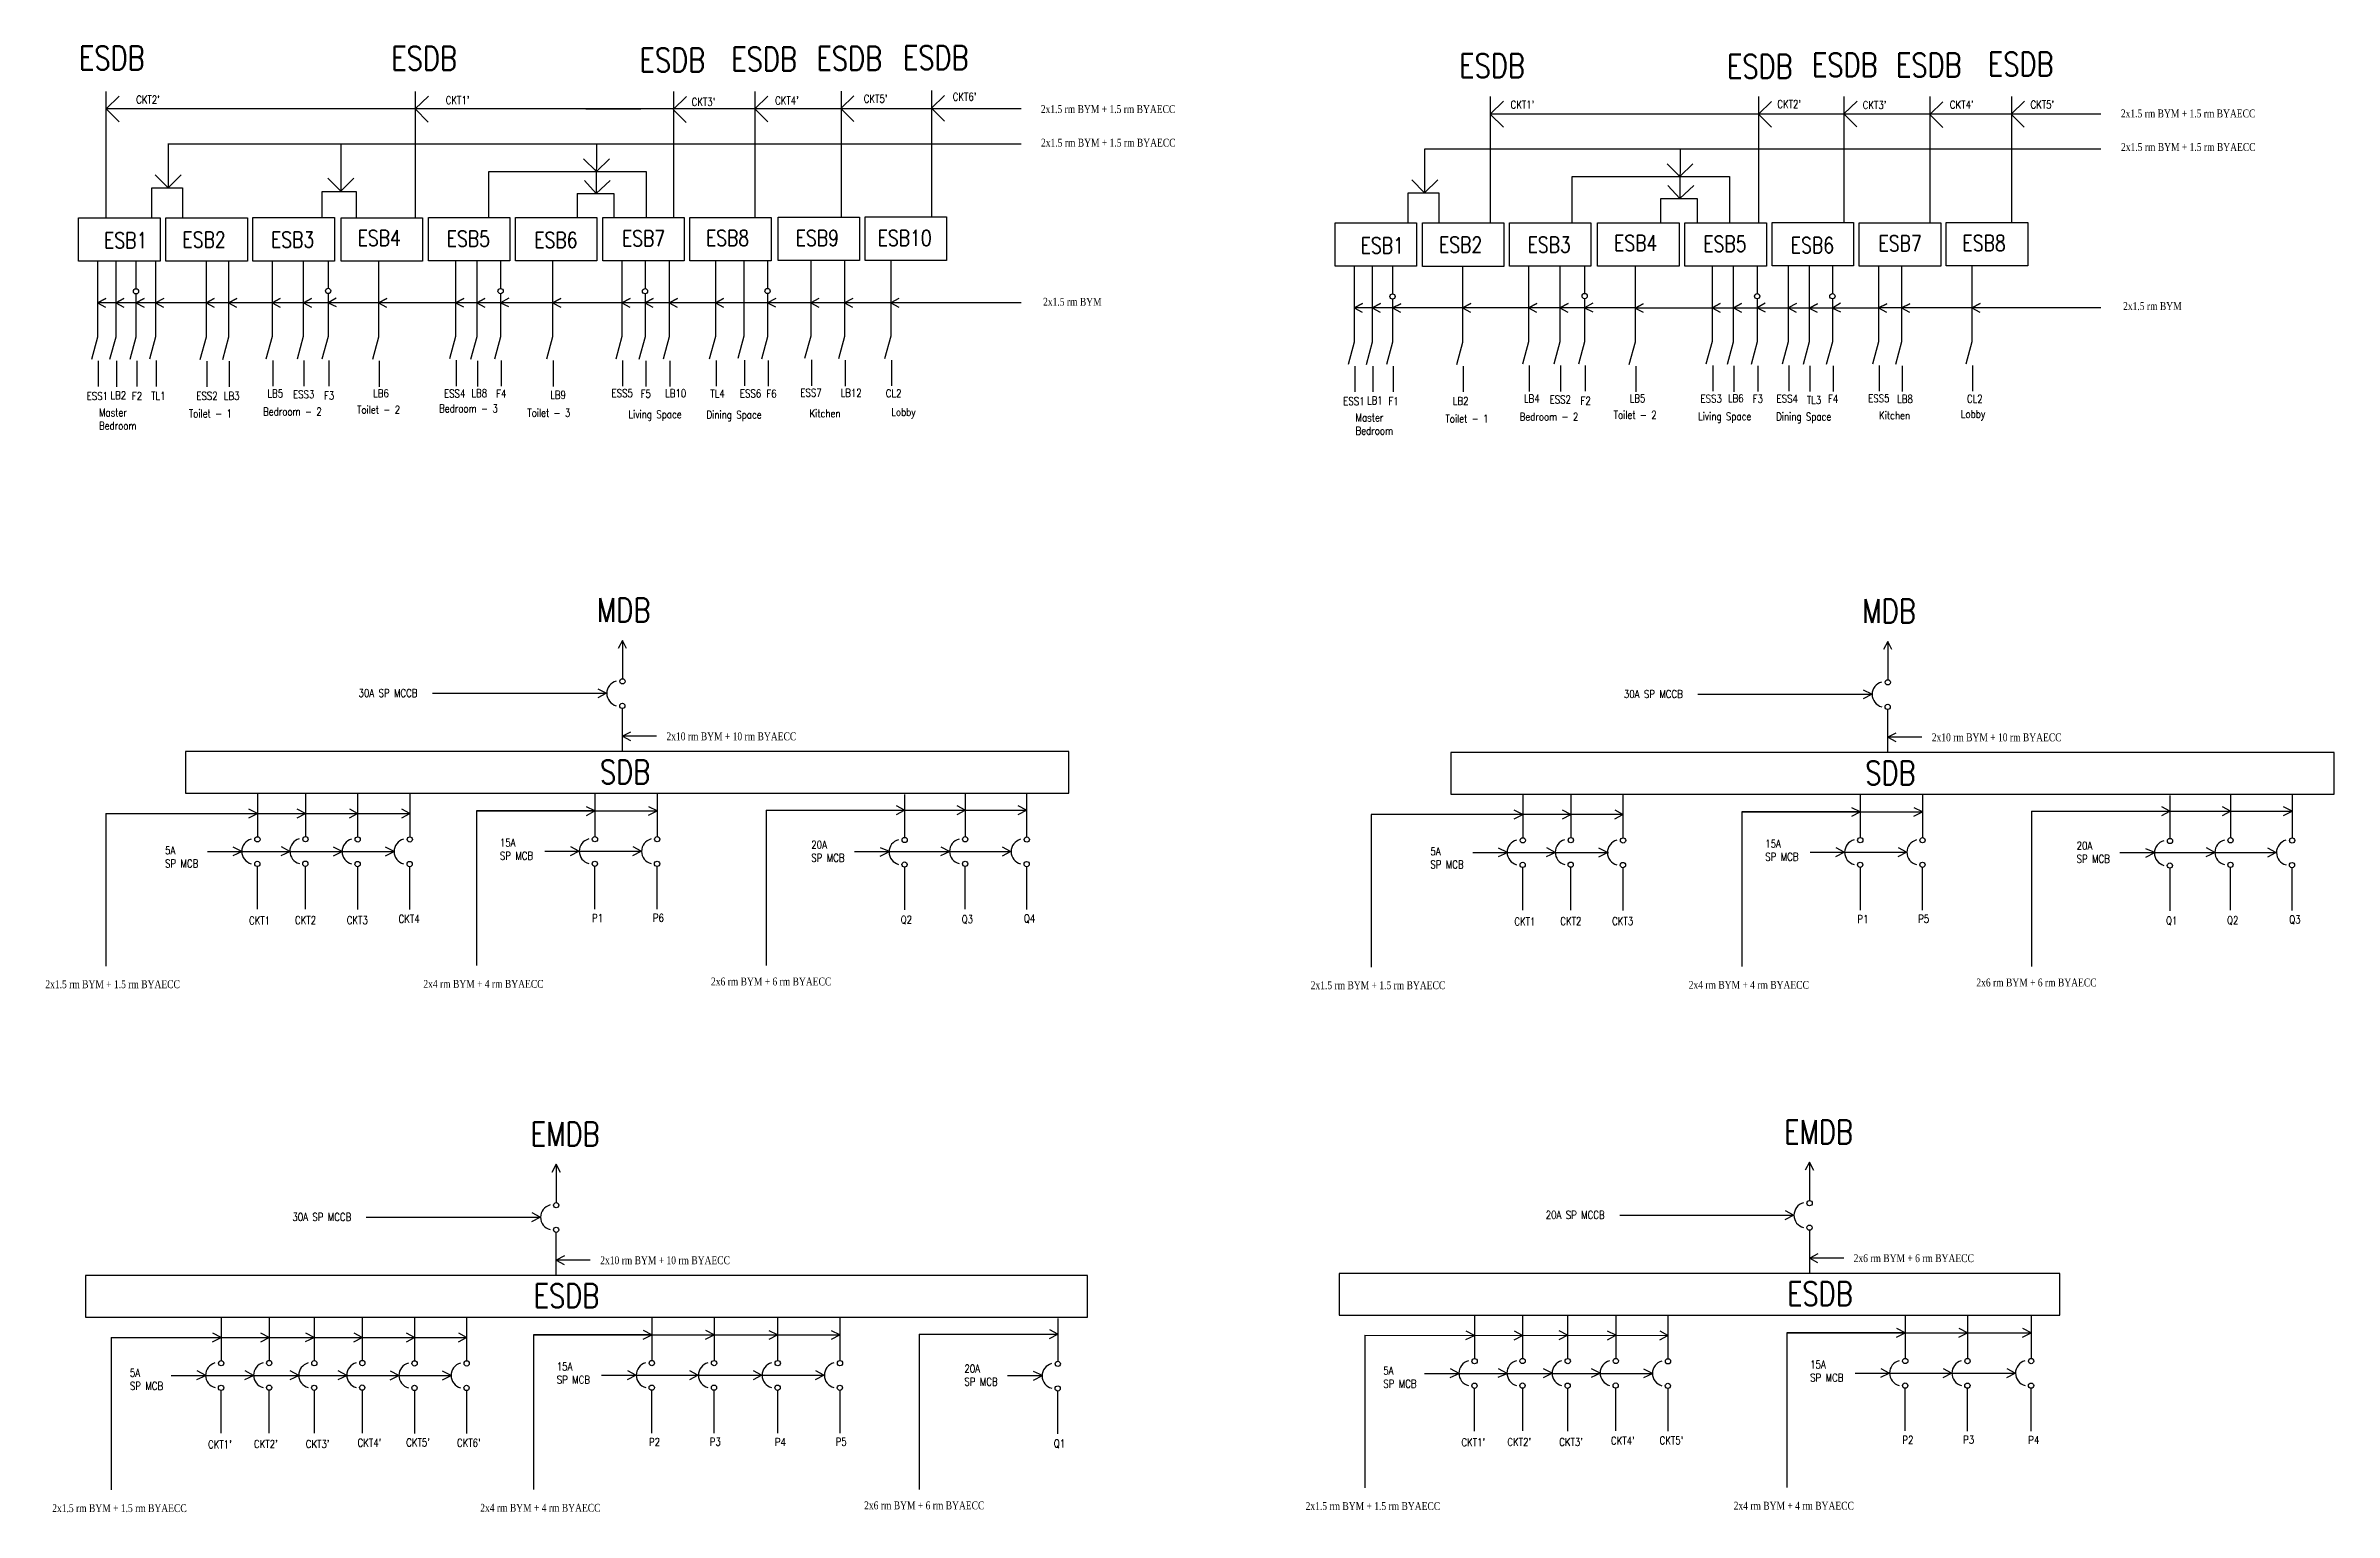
# Model space of a CAD drawing. Header units: inches. Extents: x 4849 to 14405, y -37970 to -930.
# Drawn here: x 7275 to 8146, y -37054 to -36496 of the extents above; entities that cross this region are included whole.
import ezdxf

# ---------------------------------------------------------------- set-up
doc = ezdxf.new("R2010")
doc.units = ezdxf.units.IN
doc.header["$LTSCALE"] = 10
doc.header["$MEASUREMENT"] = 0
doc.layers.add('Diagram', color=134, linetype='Continuous', plot=False)
doc.styles.get("Standard").update_dxf_attribs({"font": 'simplex.shx', "width": 0.8, "height": 3})

msp = doc.modelspace()

# ---------------------------------------------------------------- texts
at = {"layer": 'Diagram', "ltscale": 10, "attachment_point": 1}
for s, insert, char_height, width in [('ESDB', (7287.35, -36496.07), 9, 23.8228), ('ESDB', (7406.17, -36496.2), 9, 27.5013), ('ESDB', (7500.63, -36496.85), 9, 27.5013), ('ESDB', (7535.56, -36496.48), 9, 27.5013), ('ESDB', (7567.96, -36496.3), 9, 27.5013), ('ESDB', (7600.86, -36495.97), 9, 27.5013), ('ESDB', (7812.54, -36499.05), 9, 23.8228), ('ESDB', (7914.46, -36499.32), 9, 27.5013), ('ESDB', (7946.78, -36498.72), 9, 27.5013), ('ESDB', (7978.8, -36498.8), 9, 27.5013), ('ESDB', (8013.73, -36498.44), 9, 27.5013), ("CKT2'", (7309.07, -36514.95), 3, 10.8223), ("CKT5'", (7585.95, -36514.63), 3, 7.6163), ("CKT6'", (7619.8, -36513.86), 3, 7.6163), ("CKT1'", (7426.87, -36515.17), 3, 10.9452), ("CKT3'", (7520.45, -36515.83), 3, 7.6163), ("CKT4'", (7552.22, -36515.31), 3, 7.6163), ("CKT1'", (7832.1, -36516.89), 3, 10.9452), ("CKT2'", (7933.59, -36516.67), 3, 10.8223), ("CKT3'", (7966.09, -36517.02), 3, 7.6163), ("CKT4'", (7999.26, -36516.88), 3, 7.6163), ("CKT5'", (8029.95, -36516.84), 3, 7.6163), ('ESB1', (7296.87, -36567), 6, 10.2794), ('ESB2', (7326.69, -36566.73), 6, 3.8694), ('ESB3', (7360.38, -36566.72), 6, 11.0507), ('ESB4', (7393.32, -36566.09), 6, 13.1896), ('ESB5', (7427.26, -36566.38), 6, 12.1201), ('ESB6', (7460.56, -36566.88), 6, 15.4153), ('ESB7', (7493.93, -36566.22), 6, 12.315), ('ESB8', (7525.89, -36566.09), 6, 12.5496), ('ESB9', (7560.07, -36566.07), 6, 12.315), ('ESB10', (7591.22, -36566.1), 6, 12.5496), ('ESB1', (7775.04, -36568.95), 6, 10.2794), ('ESB2', (7804.86, -36568.69), 6, 3.8694), ('ESB3', (7838.55, -36568.67), 6, 11.0507), ('ESB4', (7871.49, -36568.04), 6, 13.1896), ('ESB5', (7905.43, -36568.33), 6, 12.1201), ('ESB6', (7938.73, -36568.83), 6, 15.4153), ('ESB7', (7972.1, -36568.17), 6, 12.315), ('ESB8', (8004.06, -36568.05), 6, 12.5496), ('ESS1', (7290.25, -36627.75), 3, 6.7472), ('LB2', (7299.32, -36627.46), 3, 6.0293), ('F2', (7307.45, -36627.75), 3, 5.4551), ('TL1', (7314.79, -36627.67), 3, 6.7472), ('ESS2', (7331.95, -36627.68), 3, 6.8532), ('LB3', (7342.46, -36627.68), 3, 6.8532), ('LB5', (7359.03, -36626.77), 3, 5.6725), ('ESS3', (7368.78, -36627.09), 3, 5.5036), ('F3', (7380.56, -36627.58), 3, 5.4551), ('LB6', (7399.26, -36626.7), 3, 6.9024), ('ESS4', (7426.2, -36626.78), 3, 5.5036), ('LB8', (7436.66, -36626.66), 3, 6.9024), ('F4', (7446.08, -36626.84), 3, 5.4551), ('LB9', (7466.67, -36627.31), 3, 5.109), ('ESS5', (7489.99, -36626.65), 3, 7.4545), ('F5', (7501.04, -36626.88), 3, 5.4551), ('LB10', (7510.39, -36626.68), 3, 5.7396), ('TL4', (7527.59, -36626.85), 3, 6.4076), ('ESS6', (7538.82, -36626.76), 3, 6.1314), ('F6', (7548.89, -36626.85), 3, 5.4551), ('ESS7', (7561.84, -36626.49), 3, 7.4545), ('LB12', (7577.14, -36626.53), 3, 5.7396), ('CL2', (7594.34, -36626.7), 3, 6.4076), ('ESS1', (7768.42, -36629.7), 3, 6.7472), ('LB1', (7777.49, -36629.42), 3, 6.0293), ('F1', (7785.62, -36629.7), 3, 5.4551), ('LB2', (7810.12, -36629.63), 3, 6.8532), ('LB4', (7837.2, -36628.72), 3, 5.6725), ('ESS2', (7846.95, -36629.05), 3, 5.5036), ('F2', (7858.73, -36629.54), 3, 5.4551), ('LB5', (7877.43, -36628.65), 3, 6.9024), ('ESS3', (7904.37, -36628.73), 3, 5.5036), ('LB6', (7914.83, -36628.61), 3, 6.9024), ('F3', (7924.25, -36628.79), 3, 5.4551), ('ESS4', (7933.32, -36628.77), 3, 5.5036), ('TL3', (7944.84, -36629.26), 3, 5.109), ('F4', (7952.88, -36628.79), 3, 5.4551), ('ESS5', (7968.16, -36628.6), 3, 7.4545), ('LB8', (7979.22, -36628.83), 3, 5.4551), ('CL2', (8005.77, -36628.81), 3, 6.4076), ('MDB', (7484.42, -36706.19), 9, 27.5013), ('MDB', (7965.94, -36706.57), 9, 27.5013), ('SDB', (7485.55, -36767.75), 9, 27.5013), ('SDB', (7967.07, -36768.13), 9, 27.5013), ('CKT1', (7352.01, -36827.32), 3, 6.7472), ('CKT2', (7369.51, -36827.18), 3, 6.7472), ('CKT3', (7389.22, -36827.18), 3, 6.7472), ('CKT4', (7408.92, -36826.69), 3, 6.7472), ('P1', (7482.56, -36826.4), 3, 6.7472), ('P6', (7505.68, -36826.3), 3, 6.7472), ('Q2', (7600.01, -36826.98), 3, 6.7472), ('Q3', (7623.23, -36826.83), 3, 6.7472), ('Q4', (7646.89, -36826.54), 3, 6.7472), ('CKT1', (7833.53, -36827.7), 3, 6.7472), ('CKT2', (7851.02, -36827.55), 3, 6.7472), ('CKT3', (7870.74, -36827.55), 3, 6.7472), ('P1', (7964.08, -36826.78), 3, 6.7472), ('P5', (7987.2, -36826.68), 3, 6.7472), ('Q1', (8081.53, -36827.35), 3, 6.7472), ('Q2', (8104.75, -36827.21), 3, 6.7472), ('Q3', (8128.41, -36826.92), 3, 6.7472), ('EMDB', (7459.22, -36905.54), 9, 27.5013), ('EMDB', (7936.2, -36904.75), 9, 27.5013), ('ESDB', (7460.35, -36967.09), 9, 27.5013), ('ESDB', (7937.33, -36966.31), 9, 27.5013), ("CKT1'", (7336.41, -37026.67), 3, 6.7472), ("CKT2'", (7353.91, -37026.52), 3, 6.7472), ("CKT3'", (7373.63, -37026.52), 3, 6.7472), ("CKT4'", (7393.32, -37026.04), 3, 6.7472), ("CKT5'", (7411.83, -37025.94), 3, 6.7472), ("CKT6'", (7431.15, -37026.07), 3, 6.7472), ('P2', (7504.21, -37025.75), 3, 6.7472), ('P3', (7527.33, -37025.65), 3, 6.7472), ('P4', (7552.11, -37025.77), 3, 6.7472), ('P5', (7575.24, -37025.67), 3, 6.7472), ('Q1', (7658.29, -37026.32), 3, 6.7472), ("CKT1'", (7813.39, -37025.88), 3, 6.7472), ("CKT2'", (7830.88, -37025.73), 3, 6.7472), ("CKT3'", (7850.6, -37025.73), 3, 6.7472), ("CKT4'", (7870.29, -37025.25), 3, 6.7472), ("CKT5'", (7888.8, -37025.15), 3, 6.7472), ('P2', (7981.18, -37024.96), 3, 6.7472), ('P3', (8004.31, -37024.86), 3, 6.7472), ('P4', (8029.09, -37024.98), 3, 6.7472)]:
    msp.add_mtext(s, dxfattribs=dict(at, insert=insert, char_height=char_height, width=width))
at = {"layer": 'Diagram', "color": 1, "ltscale": 10, "char_height": 3, "attachment_point": 1}
for s, insert, width in [('{\\fTimes New Roman|b0|i0|c0|p18;2x1.5 rm BYM + 1.5 rm BYAECC}', (7653.33, -36518.56), 55.9028), ('{\\fTimes New Roman|b0|i0|c0|p18;2x1.5 rm BYM + 1.5 rm BYAECC}', (8064.33, -36520.21), 55.9028), ('{\\fTimes New Roman|b0|i0|c0|p18;2x1.5 rm BYM + 1.5 rm BYAECC}', (7653.41, -36531.34), 55.9028), ('{\\fTimes New Roman|b0|i0|c0|p18;2x1.5 rm BYM + 1.5 rm BYAECC}', (8064.4, -36532.99), 55.9028), ('{\\fTimes New Roman|b0|i0|c0|p18;2x1.5 rm BYM }', (7654.2, -36591.88), 55.9028), ('{\\fTimes New Roman|b0|i0|c0|p18;2x1.5 rm BYM }', (8065.19, -36593.52), 55.9028), ('Master\\PBedroom', (7294.94, -36634), 12.1275), ('Toilet - 1', (7329.15, -36634.4), 22.8078), ('Bedroom - 2', (7357.39, -36633.66), 25.2409), ('Toilet - 2', (7393.16, -36632.95), 23.3549), ('Bedroom - 3', (7424.37, -36632.48), 26.0307), ('Toilet - 3', (7457.94, -36634.12), 19.3679), ('Living Space', (7496.42, -36634.7), 23.9283), ('Dining Space', (7526.13, -36634.82), 25.3471), ('Kitchen', (7565.31, -36634.34), 11.4803), ('Lobby', (7596.45, -36633.83), 12.0661), ('Master\\PBedroom', (7773.11, -36635.95), 12.1275), ('Toilet - 1', (7807.32, -36636.35), 22.8078), ('Bedroom - 2', (7835.56, -36635.61), 25.2409), ('Toilet - 2', (7871.33, -36634.91), 23.3549), ('Living Space', (7903.45, -36635.45), 23.9283), ('Dining Space', (7933.16, -36635.57), 25.3471), ('Kitchen', (7972.33, -36635.09), 11.4803), ('Lobby', (8003.47, -36634.57), 12.0661), ('30A SP MCCB', (7393.7, -36740.77), 26.5043), ('30A SP MCCB', (7875.22, -36741.14), 26.5043), ('{\\fTimes New Roman|b0|i0|c0|p18;2x10 rm BYM + 10 rm BYAECC}', (7510.87, -36757.24), 55.9028), ('{\\fTimes New Roman|b0|i0|c0|p18;2x10 rm BYM + 10 rm BYAECC}', (7992.38, -36757.62), 55.9028), ('5A \\PSP MCB', (7320.06, -36800.63), 15.0807), ('15A \\PSP MCB', (7447.49, -36797.69), 15.0807), ('20A \\PSP MCB', (7565.98, -36798.47), 15.0807), ('5A \\PSP MCB', (7801.57, -36801), 15.0807), ('15A \\PSP MCB', (7929.01, -36798.07), 15.0807), ('20A \\PSP MCB', (8047.5, -36798.85), 15.0807), ('{\\fTimes New Roman|b0|i0|c0|p18;2x1.5 rm BYM + 1.5 rm BYAECC}', (7274.52, -36851.56), 55.9028), ('{\\fTimes New Roman|b0|i0|c0|p18;2x4 rm BYM + 4 rm BYAECC}', (7418.36, -36851.43), 55.9028), ('{\\fTimes New Roman|b0|i0|c0|p18;2x6 rm BYM + 6 rm BYAECC}', (7527.83, -36850.52), 55.9028), ('{\\fTimes New Roman|b0|i0|c0|p18;2x1.5 rm BYM + 1.5 rm BYAECC}', (7756.04, -36851.94), 55.9028), ('{\\fTimes New Roman|b0|i0|c0|p18;2x4 rm BYM + 4 rm BYAECC}', (7899.88, -36851.81), 55.9028), ('{\\fTimes New Roman|b0|i0|c0|p18;2x6 rm BYM + 6 rm BYAECC}', (8009.35, -36850.9), 55.9028), ('30A SP MCCB', (7368.51, -36940.11), 26.5043), ('20A SP MCCB', (7845.48, -36939.32), 26.5043), ('{\\fTimes New Roman|b0|i0|c0|p18;2x10 rm BYM + 10 rm BYAECC}', (7485.67, -36956.59), 55.9028), ('{\\fTimes New Roman|b0|i0|c0|p18;2x6 rm BYM + 6 rm BYAECC}', (7962.65, -36955.8), 55.9028), ('5A \\PSP MCB', (7306.7, -36999.39), 15.0807), ('15A \\PSP MCB', (7469.14, -36997.04), 15.0807), ('20A \\PSP MCB', (7624.25, -36997.82), 15.0807), ('5A \\PSP MCB', (7783.67, -36998.6), 15.0807), ('15A \\PSP MCB', (7946.11, -36996.25), 15.0807), ('{\\fTimes New Roman|b0|i0|c0|p18;2x1.5 rm BYM + 1.5 rm BYAECC}', (7277.13, -37050.91), 55.9028), ('{\\fTimes New Roman|b0|i0|c0|p18;2x4 rm BYM + 4 rm BYAECC}', (7440.01, -37050.78), 55.9028), ('{\\fTimes New Roman|b0|i0|c0|p18;2x6 rm BYM + 6 rm BYAECC}', (7586.1, -37049.86), 55.9028), ('{\\fTimes New Roman|b0|i0|c0|p18;2x1.5 rm BYM + 1.5 rm BYAECC}', (7754.11, -37050.12), 55.9028), ('{\\fTimes New Roman|b0|i0|c0|p18;2x4 rm BYM + 4 rm BYAECC}', (7916.99, -37049.99), 55.9028)]:
    msp.add_mtext(s, dxfattribs=dict(at, insert=insert, width=width))

# ---------------------------------------------------------------- linework, layer by layer
at = {"layer": 'Diagram', "ltscale": 10}
for p, q in [((7297.59, -36513.35), (7297.59, -36561.35)), ((7415.31, -36513.35), (7415.31, -36561.35)), ((7513.5, -36513.33), (7513.5, -36561.33)), ((7544.5, -36513.31), (7544.5, -36561.31)), ((7577.3, -36513.18), (7577.3, -36561.18)), ((7616.67, -36514.86), (7611.7, -36519.72)), ((7611.73, -36513.03), (7611.73, -36561.03)), ((7297.63, -36519.99), (7302.59, -36515.13)), ((7302.59, -36515.13), (7297.63, -36519.99)), ((7415.33, -36519.99), (7297.63, -36519.99)), ((7297.63, -36519.99), (7297.63, -36519.99)), ((7297.63, -36519.99), (7302.56, -36524.96)), ((7415.3, -36520.02), (7420.27, -36515.16)), ((7420.27, -36515.16), (7415.3, -36520.02)), ((7544.47, -36520.02), (7415.3, -36520.02)), ((7415.3, -36520.02), (7415.3, -36520.02)), ((7415.3, -36520.02), (7420.24, -36524.99)), ((7501.07, -36520.03), (7480.18, -36520.03)), ((7480.18, -36520.03), (7480.18, -36520.03)), ((7518.46, -36515.33), (7513.49, -36520.19)), ((7513.49, -36520.19), (7518.42, -36525.16)), ((7544.47, -36520), (7549.44, -36515.14)), ((7549.44, -36515.14), (7544.47, -36520)), ((7645.9, -36520), (7544.47, -36520)), ((7544.47, -36520), (7544.47, -36520)), ((7544.47, -36520), (7549.41, -36524.96)), ((7582.24, -36515.02), (7577.27, -36519.88)), ((7577.27, -36519.88), (7582.2, -36524.84)), ((7611.7, -36519.72), (7616.63, -36524.69)), ((7824.39, -36515.3), (7824.39, -36563.3)), ((7829.39, -36517.09), (7824.39, -36521.94)), ((7893.5, -36521.94), (7824.39, -36521.94)), ((7824.39, -36521.94), (7829.36, -36526.91)), ((7824.42, -36521.94), (7824.42, -36521.94)), ((8022.65, -36521.97), (7893.47, -36521.97)), ((7893.47, -36521.97), (7893.47, -36521.97)), ((7926.46, -36515.3), (7926.46, -36563.3)), ((7931.43, -36517.12), (7926.46, -36521.97)), ((7926.46, -36521.97), (7931.39, -36526.94)), ((7979.24, -36521.98), (7958.35, -36521.98)), ((7958.35, -36521.98), (7958.35, -36521.98)), ((7958.96, -36515.21), (7958.96, -36563.21)), ((7963.93, -36517.03), (7958.96, -36521.89)), ((7958.96, -36521.89), (7963.89, -36526.85)), ((7996.63, -36517.29), (7991.66, -36522.14)), ((7991.66, -36522.14), (7996.59, -36527.11)), ((7991.67, -36515.28), (7991.67, -36563.28)), ((8022.65, -36521.95), (8027.61, -36517.1)), ((8027.61, -36517.1), (8022.65, -36521.95)), ((8056.7, -36521.95), (8022.65, -36521.95)), ((8022.65, -36521.95), (8022.65, -36521.95)), ((8022.65, -36521.95), (8027.58, -36526.92)), ((8022.67, -36515.26), (8022.67, -36563.26)), ((7519.09, -36533.41), (7321.15, -36533.41)), ((7321.23, -36533.39), (7321.23, -36542.78)), ((7386.92, -36533.41), (7386.92, -36544.13)), ((7479.33, -36538.94), (7484.24, -36543.76)), ((7484.31, -36533.41), (7484.18, -36552.16)), ((7484.24, -36543.76), (7489.15, -36538.98)), ((7645.9, -36533.41), (7519.09, -36533.41)), ((8056.67, -36535.36), (7799.32, -36535.36)), ((7799.4, -36535.35), (7799.4, -36544.74)), ((7891.64, -36540.89), (7896.55, -36545.71)), ((7896.62, -36535.36), (7896.49, -36554.11)), ((7896.55, -36545.71), (7901.46, -36540.93)), ((7316.37, -36545.02), (7321.23, -36549.98)), ((7321.23, -36542.78), (7321.23, -36549.98)), ((7321.23, -36549.98), (7326.2, -36545.05)), ((7386.92, -36551.33), (7382.07, -36546.36)), ((7382.07, -36546.36), (7386.92, -36551.33)), ((7386.92, -36544.13), (7386.92, -36551.33)), ((7386.92, -36544.13), (7386.92, -36544.13)), ((7386.92, -36551.33), (7391.89, -36546.4)), ((7443.22, -36561.36), (7443.22, -36543.76)), ((7443.22, -36543.76), (7503.1, -36543.76)), ((7479.67, -36547.19), (7484.18, -36552.16)), ((7484.18, -36552.16), (7489.49, -36547.22)), ((7503.13, -36543.76), (7503.13, -36561.27)), ((7794.54, -36546.97), (7799.4, -36551.94)), ((7799.4, -36544.74), (7799.4, -36551.94)), ((7799.4, -36551.94), (7804.37, -36547)), ((7855.53, -36563.31), (7855.53, -36545.71)), ((7855.53, -36545.71), (7915.41, -36545.71)), ((7891.97, -36549.14), (7896.49, -36554.11)), ((7896.49, -36554.11), (7901.8, -36549.18)), ((7915.44, -36545.71), (7915.44, -36563.23)), ((7314.99, -36561.36), (7314.99, -36549.98)), ((7314.99, -36549.98), (7326.69, -36549.98)), ((7326.69, -36549.98), (7326.69, -36561.44)), ((7379.9, -36561.36), (7379.9, -36551.4)), ((7379.9, -36551.4), (7392.79, -36551.4)), ((7386.92, -36551.33), (7386.92, -36551.33)), ((7392.79, -36551.4), (7392.79, -36561.44)), ((7476.93, -36552.15), (7490.81, -36552.15)), ((7477.03, -36561.32), (7477.03, -36552.15)), ((7490.81, -36552.15), (7490.81, -36561.28)), ((7793.16, -36563.31), (7793.16, -36551.93)), ((7793.16, -36551.93), (7804.86, -36551.93)), ((7804.86, -36551.93), (7804.86, -36563.39)), ((7889.24, -36554.1), (7903.12, -36554.1)), ((7889.34, -36563.27), (7889.34, -36554.1)), ((7903.12, -36554.1), (7903.12, -36563.23)), ((7294.42, -36578.01), (7294.42, -36606.79)), ((7301.29, -36578.06), (7301.29, -36606.84)), ((7309.01, -36578.01), (7309.01, -36588.42)), ((7316.48, -36577.93), (7316.48, -36606.71)), ((7335.66, -36578.11), (7335.66, -36606.89)), ((7344.26, -36578.1), (7344.26, -36606.88)), ((7360.79, -36577.86), (7360.79, -36606.64)), ((7372.69, -36577.86), (7372.69, -36606.64)), ((7382.12, -36577.85), (7382.12, -36588.25)), ((7401.29, -36578.04), (7401.29, -36606.82)), ((7430.61, -36577.81), (7430.61, -36606.59)), ((7438.69, -36578), (7438.69, -36606.78)), ((7447.76, -36577.91), (7447.76, -36588.32)), ((7467.57, -36577.91), (7467.57, -36606.69)), ((7493.94, -36577.83), (7493.94, -36606.61)), ((7502.72, -36577.95), (7502.72, -36588.36)), ((7511.94, -36577.95), (7511.94, -36606.73)), ((7529.49, -36577.86), (7529.49, -36606.64)), ((7540.36, -36577.69), (7540.36, -36606.47)), ((7549.34, -36577.88), (7549.34, -36588.29)), ((7565.79, -36577.68), (7565.79, -36606.46)), ((7578.68, -36577.8), (7578.68, -36606.57)), ((7596.24, -36577.7), (7596.24, -36606.48)), ((7772.59, -36579.97), (7772.59, -36608.75)), ((7779.46, -36580.02), (7779.46, -36608.8)), ((7787.19, -36579.97), (7787.19, -36590.37)), ((7813.83, -36580.06), (7813.83, -36608.84)), ((7838.96, -36579.81), (7838.96, -36608.59)), ((7850.86, -36579.81), (7850.86, -36608.59)), ((7860.29, -36579.8), (7860.29, -36590.2)), ((7879.46, -36580), (7879.46, -36608.78)), ((7908.79, -36579.77), (7908.79, -36608.55)), ((7916.86, -36579.96), (7916.86, -36608.73)), ((7925.93, -36579.86), (7925.93, -36590.27)), ((7937.73, -36579.81), (7937.73, -36608.59)), ((7945.74, -36579.86), (7945.74, -36608.64)), ((7954.56, -36579.86), (7954.56, -36590.27)), ((7972.11, -36579.78), (7972.11, -36608.56)), ((7980.89, -36579.9), (7980.89, -36592.59)), ((8007.66, -36579.81), (8007.66, -36608.59)), ((7294.4, -36593.77), (7297.52, -36592.13)), ((7297.52, -36592.13), (7294.4, -36593.77)), ((7301.3, -36593.77), (7304.42, -36592.14)), ((7304.42, -36592.14), (7301.3, -36593.77)), ((7309.01, -36590.42), (7309.01, -36606.79)), ((7309.01, -36593.78), (7312.13, -36592.15)), ((7312.13, -36592.15), (7309.01, -36593.78)), ((7319.6, -36592.15), (7316.48, -36593.78)), ((7335.66, -36593.77), (7338.78, -36592.14)), ((7338.78, -36592.14), (7335.66, -36593.77)), ((7344.26, -36593.77), (7347.38, -36592.14)), ((7347.38, -36592.14), (7344.26, -36593.77)), ((7360.78, -36593.77), (7363.9, -36592.14)), ((7363.9, -36592.14), (7360.78, -36593.77)), ((7372.7, -36593.77), (7375.82, -36592.14)), ((7375.82, -36592.14), (7372.7, -36593.77)), ((7382.12, -36590.25), (7382.12, -36606.62)), ((7385.24, -36591.98), (7382.12, -36593.77)), ((7401.3, -36593.79), (7404.42, -36592.16)), ((7404.42, -36592.16), (7401.3, -36593.79)), ((7433.74, -36592.09), (7430.61, -36593.73)), ((7430.62, -36593.72), (7433.74, -36592.09)), ((7438.7, -36593.75), (7441.82, -36592.12)), ((7441.82, -36592.12), (7438.7, -36593.75)), ((7447.76, -36590.32), (7447.76, -36606.69)), ((7450.87, -36591.96), (7447.76, -36593.75)), ((7467.57, -36593.8), (7470.69, -36592.16)), ((7470.69, -36592.16), (7467.57, -36593.8)), ((7493.94, -36593.79), (7497.06, -36592.15)), ((7497.06, -36592.15), (7493.94, -36593.79)), ((7502.7, -36593.79), (7505.82, -36592.15)), ((7505.82, -36592.15), (7502.7, -36593.79)), ((7502.72, -36590.36), (7502.72, -36606.73)), ((7511.94, -36593.79), (7515.06, -36592.15)), ((7515.06, -36592.15), (7511.94, -36593.79)), ((7529.48, -36593.76), (7532.6, -36592.13)), ((7532.6, -36592.13), (7529.48, -36593.76)), ((7552.44, -36592.09), (7549.32, -36593.72)), ((7549.34, -36590.29), (7549.34, -36606.66)), ((7568.9, -36592.13), (7565.78, -36593.76)), ((7581.79, -36592.13), (7578.67, -36593.76)), ((7599.33, -36592.11), (7596.21, -36593.74)), ((7787.19, -36592.37), (7787.19, -36608.75)), ((7860.29, -36592.2), (7860.29, -36608.58)), ((7925.93, -36592.27), (7925.93, -36608.64)), ((7954.56, -36592.27), (7954.56, -36608.64)), ((7980.89, -36592.31), (7980.89, -36608.68)), ((7301.35, -36593.77), (7294.4, -36593.77)), ((7294.4, -36593.77), (7297.45, -36595.4)), ((7311.5, -36593.77), (7301.3, -36593.77)), ((7301.3, -36593.77), (7304.34, -36595.41)), ((7335.69, -36593.78), (7309.01, -36593.78)), ((7309.01, -36593.78), (7312.06, -36595.41)), ((7316.48, -36593.78), (7319.52, -36595.41)), ((7360.78, -36593.77), (7335.66, -36593.77)), ((7335.66, -36593.77), (7338.71, -36595.4)), ((7344.26, -36593.77), (7347.31, -36595.4)), ((7372.69, -36593.77), (7360.78, -36593.77)), ((7360.78, -36593.77), (7363.83, -36595.4)), ((7401.31, -36593.77), (7372.7, -36593.77)), ((7372.7, -36593.77), (7375.75, -36595.41)), ((7382.12, -36593.77), (7385.17, -36595.24)), ((7427.57, -36593.79), (7401.3, -36593.79)), ((7401.3, -36593.79), (7404.35, -36595.43)), ((7439.48, -36593.8), (7427.59, -36593.8)), ((7430.61, -36593.73), (7433.67, -36595.36)), ((7438.7, -36593.75), (7441.75, -36595.38)), ((7460.68, -36593.8), (7439.48, -36593.8)), ((7447.76, -36593.75), (7450.8, -36595.23)), ((7467.57, -36593.8), (7460.69, -36593.8)), ((7475.28, -36593.8), (7467.57, -36593.8)), ((7467.57, -36593.8), (7470.62, -36595.43)), ((7493.94, -36593.8), (7475.29, -36593.8)), ((7502.7, -36593.79), (7493.94, -36593.79)), ((7493.94, -36593.79), (7496.99, -36595.42)), ((7511.94, -36593.79), (7502.7, -36593.79)), ((7502.7, -36593.79), (7505.75, -36595.42)), ((7529.49, -36593.79), (7511.94, -36593.79)), ((7511.94, -36593.79), (7514.99, -36595.42)), ((7571.87, -36593.76), (7529.48, -36593.76)), ((7529.48, -36593.76), (7532.53, -36595.4)), ((7549.32, -36593.72), (7552.36, -36595.35)), ((7569.43, -36593.76), (7560.67, -36593.76)), ((7565.78, -36593.76), (7568.83, -36595.4)), ((7578.67, -36593.76), (7569.43, -36593.76)), ((7645.89, -36593.76), (7578.67, -36593.76)), ((7578.67, -36593.76), (7581.72, -36595.4)), ((7596.21, -36593.74), (7599.26, -36595.37)), ((7772.57, -36595.72), (7775.69, -36594.09)), ((7775.69, -36594.09), (7772.57, -36595.72)), ((7779.52, -36595.72), (7772.57, -36595.72)), ((7772.57, -36595.72), (7775.62, -36597.35)), ((7779.47, -36595.73), (7782.59, -36594.09)), ((7782.59, -36594.09), (7779.47, -36595.73)), ((7789.68, -36595.73), (7779.47, -36595.73)), ((7779.47, -36595.73), (7782.52, -36597.36)), ((7787.18, -36595.73), (7790.3, -36594.1)), ((7790.3, -36594.1), (7787.18, -36595.73)), ((7813.86, -36595.73), (7787.18, -36595.73)), ((7787.18, -36595.73), (7790.23, -36597.36)), ((7813.84, -36595.72), (7816.96, -36594.09)), ((7816.96, -36594.09), (7813.84, -36595.72)), ((7838.95, -36595.72), (7813.84, -36595.72)), ((7813.84, -36595.72), (7816.88, -36597.36)), ((7838.95, -36595.72), (7842.07, -36594.09)), ((7842.07, -36594.09), (7838.95, -36595.72)), ((7850.86, -36595.72), (7838.95, -36595.72)), ((7838.95, -36595.72), (7842, -36597.35)), ((7850.87, -36595.73), (7853.99, -36594.09)), ((7853.99, -36594.09), (7850.87, -36595.73)), ((7879.48, -36595.73), (7850.87, -36595.73)), ((7850.87, -36595.73), (7853.92, -36597.36)), ((7863.41, -36593.93), (7860.29, -36595.73)), ((7860.29, -36595.73), (7863.34, -36597.19)), ((7879.47, -36595.75), (7882.59, -36594.12)), ((7882.59, -36594.12), (7879.47, -36595.75)), ((7905.74, -36595.75), (7879.47, -36595.75)), ((7879.47, -36595.75), (7882.52, -36597.38)), ((7917.65, -36595.75), (7905.76, -36595.75)), ((7908.79, -36595.68), (7911.91, -36594.05)), ((7911.91, -36594.05), (7908.79, -36595.68)), ((7908.79, -36595.68), (7911.84, -36597.31)), ((7916.87, -36595.7), (7919.99, -36594.07)), ((7919.99, -36594.07), (7916.87, -36595.7)), ((7916.87, -36595.7), (7919.92, -36597.34)), ((7938.85, -36595.76), (7917.65, -36595.76)), ((7929.04, -36593.92), (7925.93, -36595.7)), ((7925.93, -36595.7), (7928.97, -36597.18)), ((7940.86, -36594.09), (7937.73, -36595.72)), ((7937.73, -36595.72), (7940.79, -36597.35)), ((7945.74, -36595.75), (7938.86, -36595.75)), ((7945.74, -36595.75), (7948.86, -36594.12)), ((7948.86, -36594.12), (7945.74, -36595.75)), ((7953.46, -36595.75), (7945.74, -36595.75)), ((7945.74, -36595.75), (7948.79, -36597.38)), ((7972.11, -36595.75), (7953.46, -36595.75)), ((7957.66, -36593.91), (7954.56, -36595.75)), ((7954.56, -36595.75), (7957.59, -36597.18)), ((7972.11, -36595.74), (7975.23, -36594.11)), ((7975.23, -36594.11), (7972.11, -36595.74)), ((7980.87, -36595.74), (7972.11, -36595.74)), ((7972.11, -36595.74), (7975.16, -36597.37)), ((7980.87, -36595.74), (7983.99, -36594.11)), ((7983.99, -36594.11), (7980.87, -36595.74)), ((7990.11, -36595.74), (7980.87, -36595.74)), ((7980.87, -36595.74), (7983.92, -36597.37)), ((8056.67, -36595.74), (7990.11, -36595.74)), ((8007.65, -36595.72), (8010.77, -36594.09)), ((8010.77, -36594.09), (8007.65, -36595.72)), ((8007.65, -36595.72), (8010.7, -36597.35)), ((7294.42, -36606.79), (7292.08, -36615.35)), ((7301.29, -36606.84), (7298.96, -36615.4)), ((7309.01, -36606.79), (7306.68, -36615.35)), ((7316.48, -36606.71), (7314.14, -36615.27)), ((7335.66, -36606.89), (7333.33, -36615.44)), ((7344.26, -36606.88), (7341.93, -36615.44)), ((7360.79, -36606.64), (7358.45, -36615.2)), ((7372.69, -36606.64), (7370.36, -36615.2)), ((7382.12, -36606.62), (7379.79, -36615.18)), ((7401.29, -36606.82), (7398.96, -36615.38)), ((7430.61, -36606.59), (7428.28, -36615.15)), ((7438.69, -36606.78), (7436.36, -36615.34)), ((7447.76, -36606.69), (7445.43, -36615.25)), ((7467.57, -36606.69), (7465.23, -36615.25)), ((7493.94, -36606.61), (7491.6, -36615.17)), ((7502.72, -36606.73), (7500.39, -36615.29)), ((7511.94, -36606.73), (7509.6, -36615.28)), ((7529.49, -36606.64), (7527.15, -36615.19)), ((7540.36, -36606.47), (7538.03, -36615.02)), ((7549.34, -36606.66), (7547, -36615.22)), ((7565.79, -36606.46), (7563.46, -36615.01)), ((7578.68, -36606.57), (7576.35, -36615.13)), ((7596.24, -36606.48), (7593.9, -36615.04)), ((7772.59, -36608.75), (7770.25, -36617.3)), ((7779.46, -36608.8), (7777.13, -36617.35)), ((7787.19, -36608.75), (7784.85, -36617.3)), ((7813.83, -36608.84), (7811.5, -36617.39)), ((7838.96, -36608.59), (7836.62, -36617.15)), ((7850.86, -36608.59), (7848.53, -36617.15)), ((7860.29, -36608.58), (7857.96, -36617.13)), ((7879.46, -36608.78), (7877.13, -36617.33)), ((7908.79, -36608.55), (7906.45, -36617.1)), ((7916.86, -36608.73), (7914.53, -36617.29)), ((7925.93, -36608.64), (7923.6, -36617.2)), ((7937.73, -36608.59), (7935.4, -36617.14)), ((7945.74, -36608.64), (7943.4, -36617.2)), ((7954.56, -36608.64), (7952.22, -36617.2)), ((7972.11, -36608.56), (7969.77, -36617.12)), ((7980.89, -36608.68), (7978.56, -36617.24)), ((8007.66, -36608.59), (8005.32, -36617.15)), ((7294.67, -36615.86), (7294.67, -36625.66)), ((7301.54, -36615.91), (7301.54, -36625.71)), ((7309.27, -36615.87), (7309.27, -36625.66)), ((7316.73, -36615.78), (7316.73, -36625.58)), ((7335.91, -36615.96), (7335.91, -36625.75)), ((7344.51, -36615.95), (7344.51, -36625.75)), ((7361.04, -36615.71), (7361.04, -36625.51)), ((7372.94, -36615.71), (7372.94, -36625.51)), ((7382.37, -36615.7), (7382.37, -36625.49)), ((7401.55, -36615.9), (7401.55, -36625.69)), ((7430.87, -36615.66), (7430.87, -36625.46)), ((7438.94, -36615.85), (7438.94, -36625.65)), ((7448.01, -36615.76), (7448.01, -36625.55)), ((7467.82, -36615.76), (7467.82, -36625.56)), ((7494.19, -36615.68), (7494.19, -36625.47)), ((7502.97, -36615.8), (7502.97, -36625.6)), ((7512.19, -36615.8), (7512.19, -36625.59)), ((7529.74, -36615.71), (7529.74, -36625.5)), ((7540.61, -36615.54), (7540.61, -36625.33)), ((7549.59, -36615.74), (7549.59, -36625.53)), ((7566.04, -36615.53), (7566.04, -36625.32)), ((7578.94, -36615.65), (7578.94, -36625.44)), ((7596.49, -36615.55), (7596.49, -36625.35)), ((7772.84, -36617.82), (7772.84, -36627.61)), ((7779.71, -36617.87), (7779.71, -36627.66)), ((7787.44, -36617.82), (7787.44, -36627.61)), ((7814.08, -36617.91), (7814.08, -36627.7)), ((7839.21, -36617.67), (7839.21, -36627.46)), ((7851.11, -36617.67), (7851.11, -36627.46)), ((7860.54, -36617.65), (7860.54, -36627.44)), ((7879.72, -36617.85), (7879.72, -36627.64)), ((7909.04, -36617.62), (7909.04, -36627.41)), ((7917.11, -36617.81), (7917.11, -36627.6)), ((7926.18, -36617.71), (7926.18, -36627.51)), ((7937.98, -36617.66), (7937.98, -36627.45)), ((7945.99, -36617.72), (7945.99, -36627.51)), ((7954.81, -36617.71), (7954.81, -36627.5)), ((7972.36, -36617.63), (7972.36, -36627.43)), ((7981.14, -36617.76), (7981.14, -36627.55)), ((8007.91, -36617.66), (8007.91, -36627.45)), ((7494.09, -36722.25), (7492.46, -36725.29)), ((7495.72, -36725.37), (7494.09, -36722.25)), ((7494.09, -36722.27), (7494.09, -36736.8)), ((7975.61, -36722.62), (7973.97, -36725.67)), ((7977.24, -36725.74), (7975.61, -36722.62)), ((7975.61, -36722.64), (7975.61, -36737.18)), ((7487.99, -36742.37), (7484.94, -36740.74)), ((7969.51, -36742.75), (7966.46, -36741.12)), ((7421.84, -36742.36), (7487.99, -36742.37)), ((7484.87, -36744), (7487.99, -36742.37)), ((7494.15, -36764.43), (7494.15, -36748.12)), ((7903.36, -36742.74), (7969.51, -36742.75)), ((7966.39, -36744.38), (7969.51, -36742.75)), ((7975.66, -36764.81), (7975.66, -36748.5)), ((7497.23, -36757.09), (7494.15, -36758.72)), ((7507.08, -36758.73), (7494.15, -36758.72)), ((7494.15, -36758.72), (7497.16, -36760.36)), ((7978.75, -36757.47), (7975.66, -36759.1)), ((7988.6, -36759.11), (7975.66, -36759.1)), ((7975.66, -36759.1), (7978.68, -36760.73)), ((7355.19, -36780.61), (7355.19, -36796.92)), ((7373.47, -36780.55), (7373.47, -36796.86)), ((7393.35, -36780.68), (7393.35, -36796.98)), ((7413.16, -36780.68), (7413.16, -36796.98)), ((7483.63, -36780.57), (7483.63, -36796.88)), ((7507.32, -36780.58), (7507.32, -36796.89)), ((7601.48, -36780.87), (7601.48, -36797.17)), ((7624.53, -36780.6), (7624.53, -36796.91)), ((7647.95, -36780.7), (7647.95, -36797.01)), ((7836.71, -36780.99), (7836.71, -36797.3)), ((7854.99, -36780.93), (7854.99, -36797.24)), ((7874.87, -36781.05), (7874.87, -36797.36)), ((7965.14, -36780.95), (7965.14, -36797.25)), ((7988.83, -36780.96), (7988.83, -36797.27)), ((8083, -36781.24), (8083, -36797.55)), ((8106.05, -36780.97), (8106.05, -36797.28)), ((8129.47, -36781.08), (8129.47, -36797.39)), ((7297.49, -36788.1), (7413.16, -36788.11)), ((7297.52, -36788.1), (7297.52, -36846.13)), ((7351.91, -36789.72), (7355.19, -36788.11)), ((7355.19, -36788.11), (7351.99, -36786.45)), ((7370.29, -36789.76), (7373.47, -36788.11)), ((7373.47, -36788.11), (7370.36, -36786.5)), ((7390.28, -36789.75), (7393.35, -36788.11)), ((7393.35, -36788.11), (7390.35, -36786.49)), ((7410.13, -36789.74), (7413.16, -36788.11)), ((7413.16, -36788.11), (7410.2, -36786.48)), ((7438.64, -36787.13), (7438.64, -36845.98)), ((7483.63, -36787.13), (7438.65, -36787.13)), ((7438.65, -36787.13), (7507.31, -36787.13)), ((7480.39, -36788.8), (7483.63, -36787.13)), ((7483.63, -36787.13), (7480.46, -36785.53)), ((7504.09, -36788.79), (7507.32, -36787.13)), ((7507.32, -36787.13), (7504.16, -36785.53)), ((7548.82, -36786.83), (7548.82, -36845.98)), ((7548.82, -36786.84), (7647.95, -36786.85)), ((7598.38, -36788.5), (7601.48, -36786.84)), ((7601.48, -36786.84), (7598.45, -36785.23)), ((7621.45, -36788.5), (7624.53, -36786.85)), ((7624.53, -36786.85), (7621.52, -36785.23)), ((7644.66, -36788.48), (7647.95, -36786.86)), ((7647.95, -36786.86), (7644.74, -36785.22)), ((7779.04, -36788.49), (7779.04, -36846.51)), ((7874.87, -36788.49), (7779.04, -36788.49)), ((7833.43, -36790.1), (7836.71, -36788.48)), ((7836.71, -36788.48), (7833.51, -36786.83)), ((7851.81, -36790.14), (7854.98, -36788.48)), ((7854.98, -36788.48), (7851.88, -36786.87)), ((7871.79, -36790.13), (7874.87, -36788.49)), ((7874.87, -36788.49), (7871.87, -36786.87)), ((7965.14, -36787.51), (7920.16, -36787.51)), ((7920.16, -36787.51), (7988.83, -36787.51)), ((7920.16, -36787.51), (7920.16, -36846.36)), ((7961.91, -36789.17), (7965.14, -36787.51)), ((7965.14, -36787.51), (7961.98, -36785.91)), ((7985.61, -36789.17), (7988.83, -36787.51)), ((7988.83, -36787.51), (7985.68, -36785.91)), ((8030.33, -36787.22), (8129.47, -36787.23)), ((8030.34, -36787.21), (8030.34, -36846.36)), ((8079.89, -36788.88), (8083, -36787.22)), ((8083, -36787.22), (8079.97, -36785.61)), ((8102.97, -36788.88), (8106.05, -36787.22)), ((8106.05, -36787.22), (8103.04, -36785.61)), ((8126.18, -36788.86), (8129.47, -36787.23)), ((8129.47, -36787.23), (8126.26, -36785.59)), ((7349.35, -36802.55), (7346.04, -36800.86)), ((7367.56, -36802.56), (7364.32, -36800.8)), ((7387.43, -36802.56), (7384.2, -36800.93)), ((7407.25, -36802.56), (7404.01, -36800.93)), ((7477.52, -36802.45), (7474.48, -36800.82)), ((7501.21, -36802.46), (7498.17, -36800.83)), ((7595.73, -36802.57), (7592.33, -36801.11)), ((7618.61, -36802.58), (7615.38, -36800.85)), ((7641.85, -36802.58), (7638.8, -36800.95)), ((7830.87, -36802.93), (7827.56, -36801.24)), ((7849.08, -36802.93), (7845.84, -36801.18)), ((7868.95, -36802.94), (7865.72, -36801.3)), ((7959.04, -36802.83), (7955.99, -36801.19)), ((7982.73, -36802.84), (7979.68, -36801.21)), ((8077.25, -36802.95), (8073.85, -36801.49)), ((8100.13, -36802.96), (8096.9, -36801.22)), ((8123.37, -36802.96), (8120.32, -36801.33)), ((7336.2, -36802.55), (7407.25, -36802.56)), ((7345.97, -36804.13), (7349.35, -36802.55)), ((7355.24, -36824.55), (7355.24, -36808.24)), ((7364.24, -36804.07), (7367.56, -36802.56)), ((7373.52, -36824.49), (7373.52, -36808.18)), ((7384.13, -36804.19), (7387.43, -36802.56)), ((7393.4, -36824.61), (7393.4, -36808.31)), ((7403.94, -36804.19), (7407.25, -36802.56)), ((7413.22, -36824.61), (7413.22, -36808.31)), ((7464.55, -36802.44), (7477.52, -36802.45)), ((7474.4, -36804.08), (7477.52, -36802.45)), ((7477.52, -36802.45), (7501.21, -36802.46)), ((7483.68, -36824.51), (7483.68, -36808.2)), ((7498.09, -36804.1), (7501.21, -36802.46)), ((7507.37, -36824.52), (7507.37, -36808.21)), ((7582.44, -36802.57), (7641.85, -36802.58)), ((7592.26, -36804.38), (7595.73, -36802.57)), ((7601.54, -36824.8), (7601.54, -36808.49)), ((7615.31, -36804.11), (7618.61, -36802.58)), ((7624.58, -36824.53), (7624.58, -36808.23)), ((7638.73, -36804.21), (7641.85, -36802.58)), ((7648.01, -36824.64), (7648.01, -36808.33)), ((7817.72, -36802.93), (7869.42, -36802.94)), ((7827.48, -36804.5), (7830.87, -36802.93)), ((7836.76, -36824.93), (7836.76, -36808.62)), ((7845.76, -36804.44), (7849.08, -36802.93)), ((7855.04, -36824.87), (7855.04, -36808.56)), ((7865.64, -36804.57), (7868.95, -36802.94)), ((7874.92, -36824.99), (7874.92, -36808.68)), ((7946.07, -36802.82), (7959.04, -36802.83)), ((7955.92, -36804.46), (7959.04, -36802.83)), ((7959.03, -36802.83), (7982.73, -36802.84)), ((7965.2, -36824.88), (7965.2, -36808.58)), ((7979.61, -36804.47), (7982.73, -36802.84)), ((7988.89, -36824.9), (7988.89, -36808.59)), ((8063.96, -36802.95), (8123.37, -36802.96)), ((8073.78, -36804.76), (8077.25, -36802.95)), ((8083.06, -36825.18), (8083.06, -36808.87)), ((8096.83, -36804.49), (8100.13, -36802.96)), ((8106.1, -36824.91), (8106.1, -36808.6)), ((8120.25, -36804.59), (8123.37, -36802.96)), ((8129.53, -36825.01), (8129.53, -36808.71)), ((7468.89, -36921.59), (7467.26, -36924.64)), ((7470.53, -36924.71), (7468.89, -36921.59)), ((7468.89, -36921.61), (7468.89, -36936.15)), ((7945.87, -36920.81), (7944.24, -36923.85)), ((7947.5, -36923.92), (7945.87, -36920.81)), ((7945.87, -36920.83), (7945.87, -36935.36)), ((7462.79, -36941.72), (7459.74, -36940.09)), ((7873.62, -36940.92), (7939.77, -36940.93)), ((7936.65, -36942.56), (7939.77, -36940.93)), ((7939.77, -36940.93), (7936.72, -36939.3)), ((7396.65, -36941.71), (7462.79, -36941.72)), ((7459.67, -36943.35), (7462.79, -36941.72)), ((7468.95, -36963.78), (7468.95, -36947.47)), ((7945.93, -36962.99), (7945.93, -36946.68)), ((7472.04, -36956.44), (7468.95, -36958.07)), ((7481.89, -36958.08), (7468.95, -36958.07)), ((7468.95, -36958.07), (7471.96, -36959.7)), ((7949.01, -36955.65), (7945.93, -36957.28)), ((7958.86, -36957.29), (7945.93, -36957.28)), ((7945.93, -36957.28), (7948.94, -36958.91)), ((7341.39, -36979.97), (7341.39, -36996.28)), ((7359.67, -36979.91), (7359.67, -36996.22)), ((7376.84, -36979.96), (7376.84, -36996.27)), ((7395.12, -36979.9), (7395.12, -36996.21)), ((7415, -36980.02), (7415, -36996.33)), ((7434.81, -36980.02), (7434.81, -36996.33)), ((7505.28, -36986.48), (7502.12, -36984.88)), ((7505.28, -36979.92), (7505.28, -36996.22)), ((7528.97, -36986.48), (7525.81, -36984.88)), ((7528.97, -36979.93), (7528.97, -36996.24)), ((7553.18, -36986.5), (7550.02, -36984.9)), ((7553.18, -36979.94), (7553.18, -36996.25)), ((7576.87, -36986.5), (7573.72, -36984.9)), ((7576.87, -36979.95), (7576.87, -36996.26)), ((7659.76, -36986.19), (7656.72, -36984.58)), ((7659.76, -36980.21), (7659.76, -36996.52)), ((7818.36, -36986.68), (7815.16, -36985.02)), ((7818.36, -36979.18), (7818.36, -36995.49)), ((7836.64, -36986.68), (7833.54, -36985.07)), ((7836.64, -36979.12), (7836.64, -36995.43)), ((7853.81, -36986.66), (7850.61, -36985.01)), ((7853.81, -36979.17), (7853.81, -36995.48)), ((7872.09, -36986.66), (7868.99, -36985.05)), ((7872.09, -36979.11), (7872.09, -36995.42)), ((7891.97, -36986.67), (7888.97, -36985.05)), ((7891.97, -36979.24), (7891.97, -36995.54)), ((7982.25, -36985.69), (7979.09, -36984.09)), ((7982.25, -36979.13), (7982.25, -36995.44)), ((8005.94, -36985.69), (8002.79, -36984.09)), ((8005.94, -36979.14), (8005.94, -36995.45)), ((8030.16, -36985.71), (8027, -36984.11)), ((8030.16, -36979.15), (8030.16, -36995.46)), ((7299.6, -36987.45), (7299.6, -37045.48)), ((7299.62, -36987.45), (7434.81, -36987.46)), ((7338.12, -36989.08), (7341.39, -36987.47)), ((7341.39, -36987.47), (7338.19, -36985.81)), ((7356.49, -36989.12), (7359.67, -36987.46)), ((7359.67, -36987.46), (7356.56, -36985.86)), ((7373.57, -36989.07), (7376.84, -36987.45)), ((7376.84, -36987.45), (7373.64, -36985.8)), ((7391.94, -36989.11), (7395.12, -36987.45)), ((7395.12, -36987.45), (7392.01, -36985.84)), ((7411.93, -36989.1), (7415, -36987.45)), ((7415, -36987.45), (7412, -36985.84)), ((7431.78, -36989.09), (7434.81, -36987.46)), ((7434.81, -36987.46), (7431.85, -36985.82)), ((7505.28, -36986.48), (7460.3, -36986.48)), ((7460.3, -36986.48), (7528.97, -36986.48)), ((7460.3, -36986.48), (7460.3, -37045.33)), ((7502.04, -36988.14), (7505.28, -36986.48)), ((7508.2, -36986.5), (7576.87, -36986.5)), ((7525.74, -36988.14), (7528.97, -36986.48)), ((7549.95, -36988.17), (7553.18, -36986.5)), ((7573.64, -36988.17), (7576.87, -36986.5)), ((7607.09, -36986.18), (7607.09, -37045.33)), ((7607.09, -36986.19), (7659.72, -36986.2)), ((7656.65, -36987.85), (7659.76, -36986.19)), ((7776.58, -36986.66), (7776.58, -37044.69)), ((7776.59, -36986.66), (7891.97, -36986.67)), ((7815.09, -36988.29), (7818.36, -36986.68)), ((7833.47, -36988.33), (7836.64, -36986.68)), ((7850.54, -36988.28), (7853.81, -36986.66)), ((7868.92, -36988.32), (7872.09, -36986.66)), ((7888.9, -36988.31), (7891.97, -36986.67)), ((7982.25, -36985.69), (7937.27, -36985.69)), ((7937.27, -36985.69), (8030.16, -36985.69)), ((7937.27, -36985.69), (7937.27, -37044.54)), ((7979.02, -36987.36), (7982.25, -36985.69)), ((8002.71, -36987.35), (8005.94, -36985.69)), ((8026.92, -36987.38), (8030.16, -36985.71)), ((7322.4, -37001.91), (7393.45, -37001.92)), ((7332.17, -37003.49), (7335.56, -37001.91)), ((7335.56, -37001.91), (7332.24, -37000.22)), ((7350.45, -37003.42), (7353.76, -37001.92)), ((7353.76, -37001.92), (7350.52, -37000.16)), ((7357.85, -37001.9), (7428.9, -37001.91)), ((7367.62, -37003.47), (7371, -37001.9)), ((7371, -37001.9), (7367.69, -37000.21)), ((7385.9, -37003.41), (7389.21, -37001.9)), ((7389.21, -37001.9), (7385.97, -37000.15)), ((7405.78, -37003.54), (7409.08, -37001.91)), ((7409.08, -37001.91), (7405.85, -37000.27)), ((7425.59, -37003.54), (7428.9, -37001.91)), ((7428.9, -37001.91), (7425.66, -37000.27)), ((7486.2, -37001.79), (7499.18, -37001.8)), ((7496.06, -37003.43), (7499.18, -37001.8)), ((7499.18, -37001.8), (7496.13, -37000.16)), ((7499.17, -37001.8), (7522.86, -37001.81)), ((7519.75, -37003.44), (7522.86, -37001.81)), ((7522.86, -37001.81), (7519.82, -37000.18)), ((7522.26, -37001.81), (7547.08, -37001.82)), ((7543.96, -37003.45), (7547.08, -37001.82)), ((7547.08, -37001.82), (7544.03, -37000.19)), ((7547.07, -37001.83), (7570.77, -37001.83)), ((7567.65, -37003.47), (7570.77, -37001.83)), ((7570.77, -37001.83), (7567.72, -37000.2)), ((7640.71, -37001.92), (7654, -37001.93)), ((7650.54, -37003.73), (7654, -37001.92)), ((7654, -37001.92), (7650.61, -37000.46)), ((7799.38, -37001.12), (7886.22, -37001.13)), ((7809.14, -37002.7), (7812.53, -37001.12)), ((7812.53, -37001.12), (7809.22, -36999.43)), ((7827.42, -37002.64), (7830.74, -37001.13)), ((7830.74, -37001.13), (7827.49, -36999.37)), ((7844.59, -37002.69), (7847.98, -37001.11)), ((7847.98, -37001.11), (7844.66, -36999.42)), ((7862.87, -37002.62), (7866.19, -37001.11)), ((7866.19, -37001.11), (7862.94, -36999.36)), ((7882.75, -37002.75), (7886.06, -37001.12)), ((7886.06, -37001.12), (7882.82, -36999.48)), ((7963.18, -37001), (7976.15, -37001.01)), ((7973.03, -37002.64), (7976.15, -37001.01)), ((7976.15, -37001.01), (7973.1, -36999.38)), ((7976.14, -37001.01), (7999.84, -37001.02)), ((7996.72, -37002.65), (7999.84, -37001.02)), ((7999.84, -37001.02), (7996.79, -36999.39)), ((7999.23, -37001.02), (8024.06, -37001.03)), ((8020.94, -37002.66), (8024.06, -37001.03)), ((8024.06, -37001.03), (8021.01, -36999.4)), ((7341.45, -37023.91), (7341.45, -37007.6)), ((7359.73, -37023.85), (7359.73, -37007.54)), ((7376.9, -37023.9), (7376.9, -37007.59)), ((7395.17, -37023.84), (7395.17, -37007.53)), ((7415.06, -37023.96), (7415.06, -37007.65)), ((7434.87, -37023.96), (7434.87, -37007.65)), ((7505.33, -37023.85), (7505.33, -37007.55)), ((7529.02, -37023.87), (7529.02, -37007.56)), ((7553.24, -37023.88), (7553.24, -37007.57)), ((7576.93, -37023.89), (7576.93, -37007.58)), ((7659.82, -37024.15), (7659.82, -37007.84)), ((7818.42, -37023.12), (7818.42, -37006.81)), ((7836.7, -37023.06), (7836.7, -37006.75)), ((7853.87, -37023.11), (7853.87, -37006.8)), ((7872.15, -37023.05), (7872.15, -37006.74)), ((7892.03, -37023.17), (7892.03, -37006.87)), ((7982.31, -37023.06), (7982.31, -37006.76)), ((8006, -37023.08), (8006, -37006.77)), ((8030.22, -37023.09), (8030.22, -37006.78))]:
    msp.add_line(p, q, dxfattribs=at)
for points in [[(7287.15, -36561.4), (7318.16, -36561.4), (7318.16, -36577.91), (7287.15, -36577.91)], [(7320.4, -36561.43), (7351.41, -36561.43), (7351.41, -36577.95), (7320.4, -36577.95)], [(7353.48, -36561.36), (7384.49, -36561.36), (7384.49, -36577.87), (7353.48, -36577.87)], [(7387.03, -36561.42), (7418.04, -36561.42), (7418.04, -36577.94), (7387.03, -36577.94)], [(7420.28, -36561.35), (7451.29, -36561.35), (7451.29, -36577.86), (7420.28, -36577.86)], [(7453.42, -36561.25), (7484.43, -36561.25), (7484.43, -36577.76), (7453.42, -36577.76)], [(7486.63, -36561.33), (7517.64, -36561.33), (7517.64, -36577.84), (7486.63, -36577.84)], [(7519.74, -36561.26), (7550.75, -36561.26), (7550.75, -36577.77), (7519.74, -36577.77)], [(7553.38, -36561.17), (7584.39, -36561.17), (7584.39, -36577.69), (7553.38, -36577.69)], [(7586.49, -36561.11), (7617.5, -36561.11), (7617.5, -36577.62), (7586.49, -36577.62)], [(7765.32, -36563.35), (7796.33, -36563.35), (7796.33, -36579.87), (7765.32, -36579.87)], [(7798.57, -36563.39), (7829.58, -36563.39), (7829.58, -36579.9), (7798.57, -36579.9)], [(7831.65, -36563.31), (7862.66, -36563.31), (7862.66, -36579.82), (7831.65, -36579.82)], [(7865.2, -36563.37), (7896.21, -36563.37), (7896.21, -36579.89), (7865.2, -36579.89)], [(7898.45, -36563.3), (7929.46, -36563.3), (7929.46, -36579.81), (7898.45, -36579.81)], [(7931.59, -36563.2), (7962.6, -36563.2), (7962.6, -36579.72), (7931.59, -36579.72)], [(7964.81, -36563.28), (7995.81, -36563.28), (7995.81, -36579.79), (7964.81, -36579.79)], [(7997.91, -36563.21), (8028.92, -36563.21), (8028.92, -36579.73), (7997.91, -36579.73)], [(7664.01, -36764.56), (7327.88, -36764.56), (7327.88, -36780.38), (7664.01, -36780.38)], [(8145.53, -36764.93), (7809.4, -36764.93), (7809.4, -36780.76), (8145.53, -36780.76)], [(7671.15, -36963.9), (7289.83, -36963.9), (7289.85, -36979.73), (7671.15, -36979.73)], [(8041.16, -36963.12), (7766.81, -36963.12), (7766.83, -36978.94), (8041.15, -36978.94)]]:
    msp.add_lwpolyline(points, close=True, dxfattribs=at)
for centre in [(7309.01, -36589.42), (7382.12, -36589.25), (7447.76, -36589.32), (7502.72, -36589.36), (7549.34, -36589.29), (7787.19, -36591.37), (7860.29, -36591.2), (7925.93, -36591.27), (7954.56, -36591.27), (7494.12, -36737.8), (7975.64, -36738.18), (7494.09, -36747.14), (7975.6, -36747.52), (7355.22, -36797.92), (7373.5, -36797.86), (7393.38, -36797.98), (7413.19, -36797.98), (7483.66, -36797.88), (7507.35, -36797.89), (7601.52, -36798.17), (7624.56, -36797.9), (7647.99, -36798.01), (7836.74, -36798.3), (7855.02, -36798.24), (7874.9, -36798.36), (7965.18, -36798.25), (7988.87, -36798.27), (8083.04, -36798.55), (8106.08, -36798.28), (8129.51, -36798.38), (7355.18, -36807.27), (7373.46, -36807.21), (7393.34, -36807.33), (7413.16, -36807.33), (7483.62, -36807.22), (7507.31, -36807.24), (7601.48, -36807.52), (7624.52, -36807.25), (7647.95, -36807.35), (7836.7, -36807.65), (7854.98, -36807.58), (7874.86, -36807.71), (7965.14, -36807.6), (7988.83, -36807.61), (8083, -36807.9), (8106.04, -36807.63), (8129.47, -36807.73), (7468.93, -36937.15), (7945.9, -36936.36), (7468.89, -36946.49), (7945.87, -36945.7), (7341.42, -36997.28), (7359.7, -36997.22), (7376.87, -36997.27), (7395.15, -36997.21), (7415.03, -36997.33), (7434.85, -36997.33), (7505.31, -36997.22), (7529, -36997.24), (7553.22, -36997.25), (7576.91, -36997.26), (7659.79, -36997.52), (7818.4, -36996.49), (7836.68, -36996.43), (7853.85, -36996.48), (7872.13, -36996.42), (7892.01, -36996.54), (7982.29, -36996.43), (8005.98, -36996.45), (8030.19, -36996.46), (7341.39, -37006.63), (7359.67, -37006.56), (7376.84, -37006.61), (7395.11, -37006.55), (7415, -37006.68), (7434.81, -37006.68), (7505.27, -37006.57), (7528.96, -37006.58), (7553.18, -37006.59), (7576.87, -37006.61), (7659.76, -37006.87), (7818.36, -37005.84), (7836.64, -37005.78), (7853.81, -37005.83), (7872.09, -37005.76), (7891.97, -37005.89), (7982.25, -37005.78), (8005.94, -37005.8), (8030.16, -37005.8)]:
    msp.add_circle(centre, 1, dxfattribs=at)
for centre in [(7493.02, -36742.39), (7974.54, -36742.77), (7354.12, -36802.51), (7372.4, -36802.45), (7392.28, -36802.57), (7412.09, -36802.57), (7482.56, -36802.47), (7506.25, -36802.48), (7600.42, -36802.76), (7623.46, -36802.49), (7646.89, -36802.6), (7835.64, -36802.89), (7853.92, -36802.83), (7873.8, -36802.95), (7964.08, -36802.84), (7987.77, -36802.86), (8081.94, -36803.14), (8104.98, -36802.87), (8128.41, -36802.97), (7467.83, -36941.74), (7944.8, -36940.95), (7340.32, -37001.87), (7358.6, -37001.81), (7375.77, -37001.86), (7394.05, -37001.8), (7413.93, -37001.92), (7433.75, -37001.92), (7504.21, -37001.81), (7527.9, -37001.83), (7552.12, -37001.84), (7575.81, -37001.85), (7658.69, -37002.11), (7817.3, -37001.08), (7835.58, -37001.02), (7852.75, -37001.07), (7871.03, -37001.01), (7890.91, -37001.13), (7981.19, -37001.02), (8004.88, -37001.04), (8029.09, -37001.05)]:
    msp.add_arc(centre, 4.85, 104.9365, 255.37207, dxfattribs=at)

msp.set_redraw_order([(e.dxf.handle, doc.entitydb.next_handle()) for e in msp.query("TEXT MTEXT ATTDEF DIMENSION ARC_DIMENSION")])  # texts and dimensions are drawn at this point

doc.saveas('drawing.dxf')
